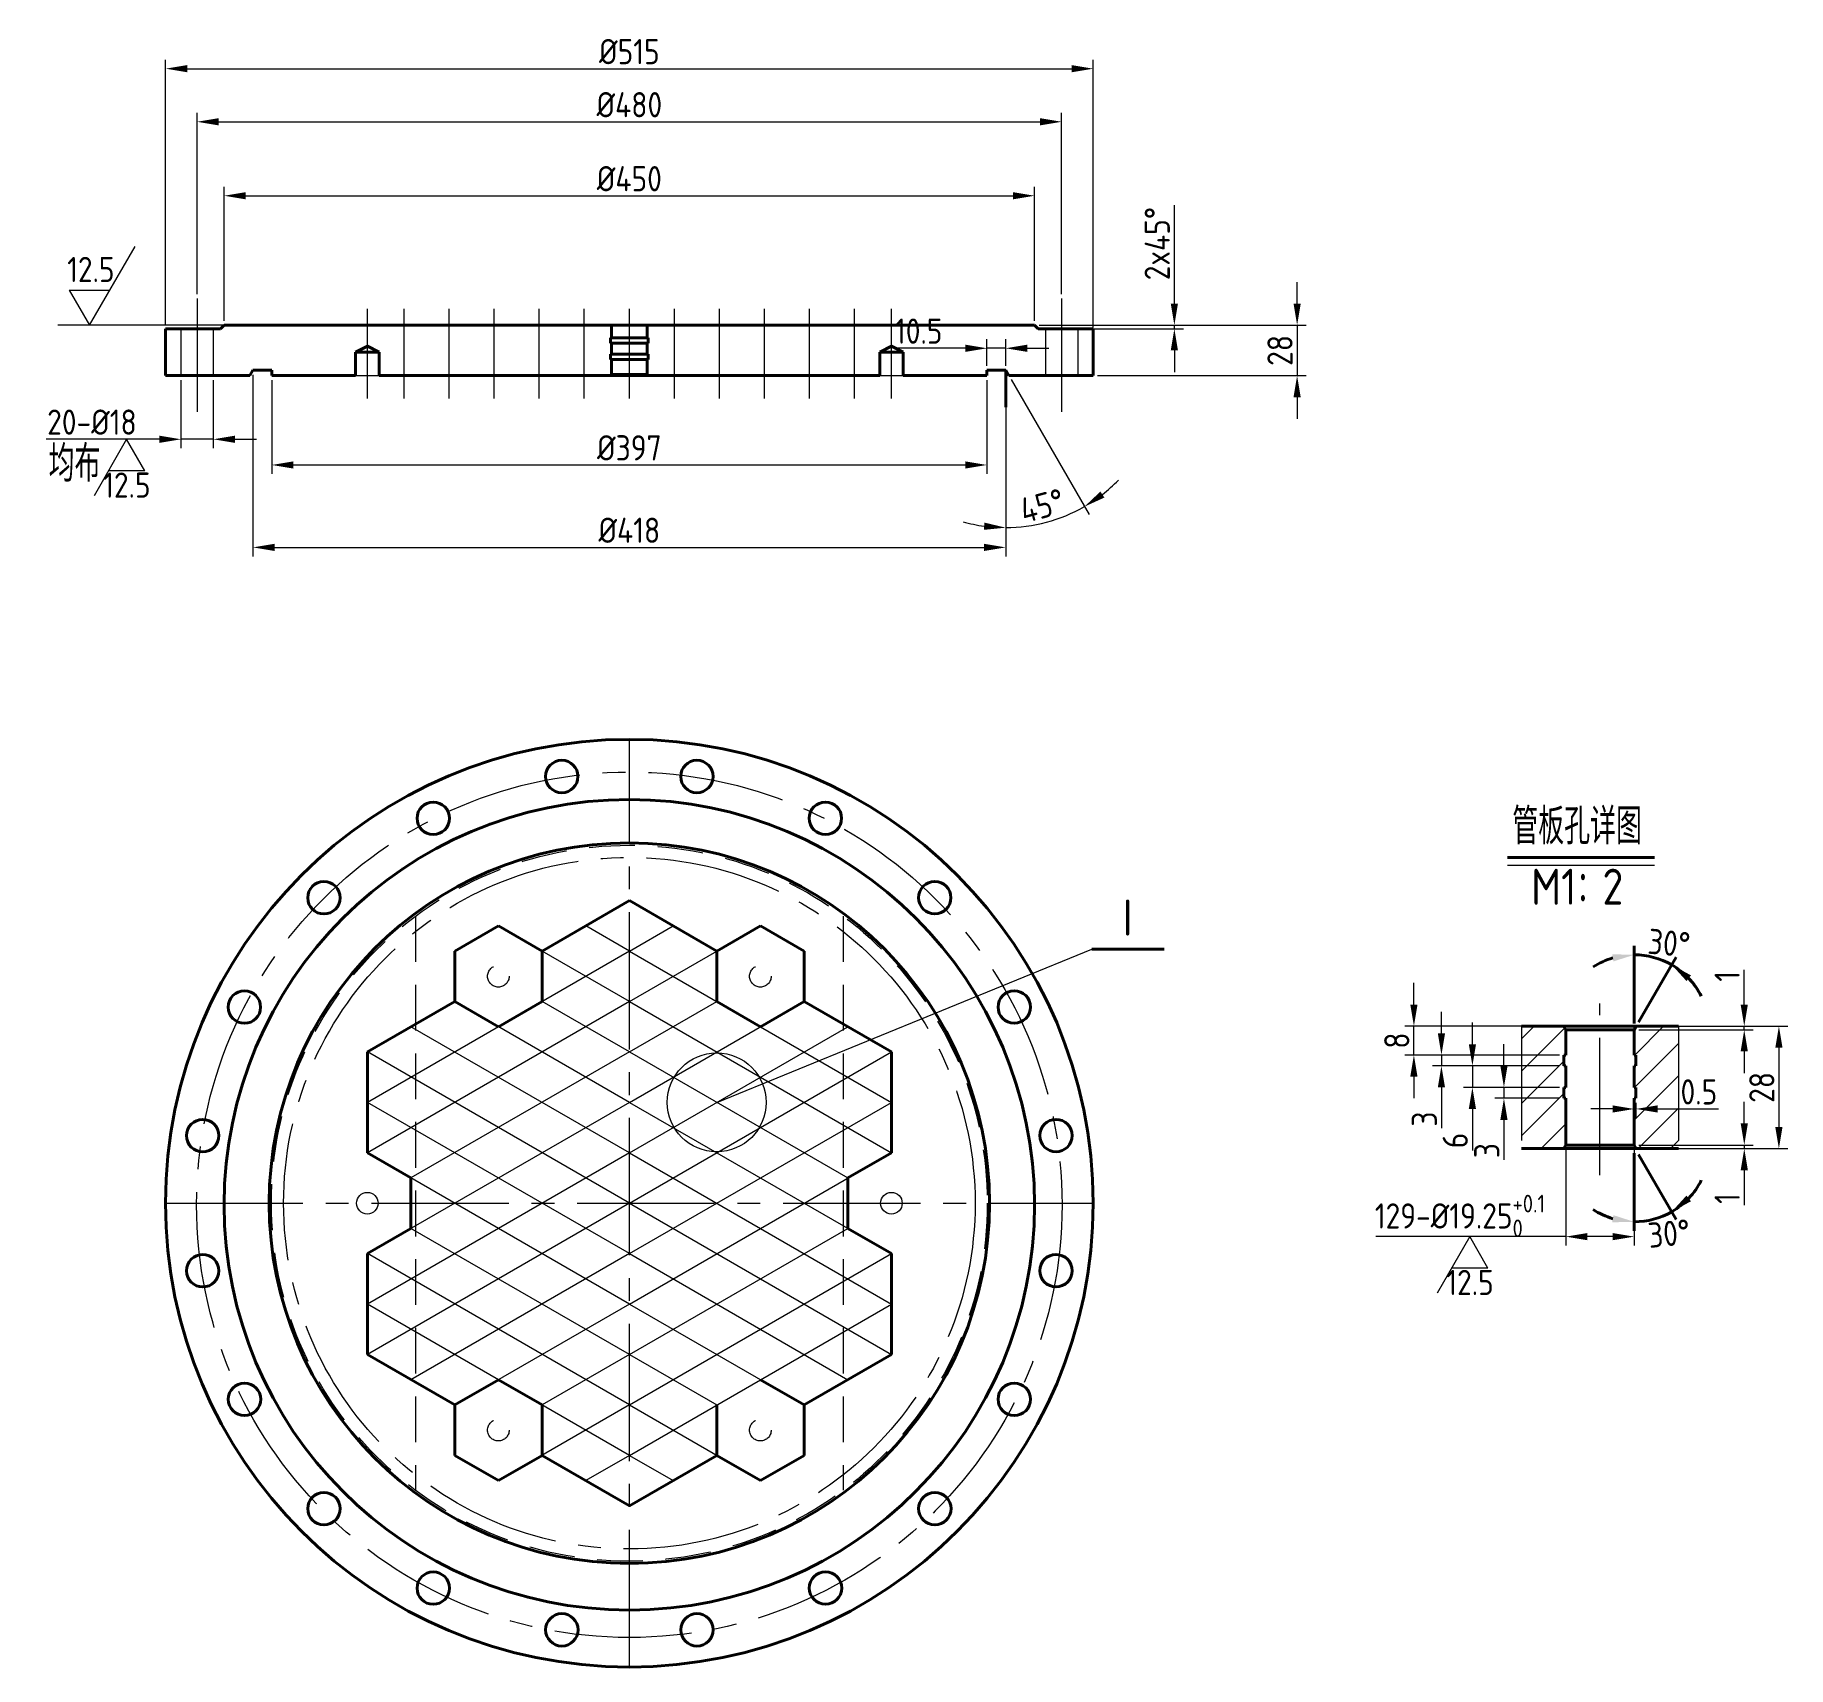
# Model space of a CAD drawing. Header units: millimetres. Extents: x -429811 to -211006, y 118619 to 258323.
# Drawn here: x -213425.4 to -213182.1, y 121534.1 to 121760.6 of the extents above; entities that cross this region are included whole.
import ezdxf

# ---------------------------------------------------------------- set-up
doc = ezdxf.new("R2010")
doc.units = ezdxf.units.MM
for name, pattern in [('CENTER2', [28.575, 19.05, -3.175, 3.175, -3.175]), ('DASHED2', [9.525, 6.35, -3.175]), ('PHANTOM2', [31.75, 15.875, -3.175, 3.175, -3.175, 3.175, -3.175])]:
    doc.linetypes.add(name, pattern=pattern)
for name, color, linetype, lineweight in [('图层1', 7, 'Continuous', 40), ('图层2', 1, 'Continuous', 20), ('图层3', 3, 'Continuous', 20), ('图层4', 2, 'Continuous', 20), ('图层5', 3, 'DASHED2', 20), ('图层6', 4, 'CENTER2', 20), ('图层7', 6, 'PHANTOM2', 20)]:
    doc.layers.add(name, color=color, linetype=linetype, lineweight=lineweight)
doc.styles.add('工程字', font='gbenor.shx', dxfattribs={"bigfont": 'gbcbig.shx'})
doc.styles.add('工程字体', font='gbenor.shx', dxfattribs={"bigfont": 'gbcbig.shx'})
doc.dimstyles.new('ISO-25', dxfattribs={"dimtxt": 3.5, "dimasz": 3, "dimexe": 1.25, "dimexo": 0.625, "dimtad": 1, "dimdec": 1, "dimtxsty": '工程字体', "dimcen": 2.5, "dimclrd": 3, "dimclre": 3, "dimclrt": 2, "dimadec": 0, "dimazin": 0, "dimtfac": 1, "dimtdec": 1, "dimtmove": 0, "dimatfit": 3, "dimfxl": 0, "dimlwd": 13, "dimlwe": 13, "dimarcsym": 0})

msp = doc.modelspace()

# ---------------------------------------------------------------- texts
at = {"layer": '图层1', "char_height": 3.5, "attachment_point": 5, "style": '工程字体'}
for insert, rotation in [((-213198.61, 121634.58), 354.4796), ((-213198.61, 121594.26), 5.5204)]:
    msp.add_mtext('30°', dxfattribs=dict(at, insert=insert, rotation=rotation))
at = {"layer": '图层3', "style": '工程字'}
for p in [(-213420.98, 121726.33), (-213415.98, 121696.4), (-213229.53, 121585.72)]:
    msp.add_text('12.5', height=3.5, dxfattribs=at).set_placement(p)
at = {"layer": '图层4', "style": '工程字体'}
for s, p in [('均布', (-213423.56, 121698.64)), ('管板孔详图', (-213220.37, 121648.28)), ('M1：2', (-213217.75, 121639.9)), ('I', (-213274.46, 121635.62))]:
    msp.add_text(s, height=5, dxfattribs=at).set_placement(p)

# ---------------------------------------------------------------- blocks, each defined once
blk = doc.blocks.new('*D111')
at = {"layer": 'Defpoints', "color": 0}
for p in [(-213405.19, 121713.34), (-213400.69, 121713.34), (-213405.19, 121704.51)]:
    blk.add_point(p, dxfattribs=at)
at = {"layer": '图层1', "color": 3, "lineweight": 13}
for p, q in [((-213405.19, 121712.71), (-213405.19, 121703.26)), ((-213400.69, 121712.71), (-213400.69, 121703.26)), ((-213408.19, 121704.51), (-213423.88, 121704.51)), ((-213400.69, 121704.51), (-213405.19, 121704.51)), ((-213397.69, 121704.51), (-213394.69, 121704.51))]:
    blk.add_line(p, q, dxfattribs=at)
at = {"layer": '图层1', "color": 3}
for points in [[(-213408.19, 121705.01), (-213408.19, 121704.01), (-213405.19, 121704.51)], [(-213397.69, 121705.01), (-213397.69, 121704.01), (-213400.69, 121704.51)]]:
    blk.add_solid(points, dxfattribs=at)
at = {"layer": '图层1', "color": 2, "insert": (-213417.54, 121706.89), "char_height": 3.5, "attachment_point": 5, "style": '工程字体'}
blk.add_mtext('20-%%c18', dxfattribs=at)
blk = doc.blocks.new('*D110')
at = {"layer": 'Defpoints', "color": 0}
for p in [(-213290.69, 121717.14), (-213293.31, 121714.09), (-213290.69, 121714.09)]:
    blk.add_point(p, dxfattribs=at)
at = {"layer": '图层1', "color": 3, "lineweight": 13}
for p, q in [((-213293.31, 121714.71), (-213293.31, 121718.39)), ((-213290.69, 121714.71), (-213290.69, 121718.39)), ((-213296.31, 121717.14), (-213306.22, 121717.14)), ((-213290.69, 121717.14), (-213293.31, 121717.14)), ((-213287.69, 121717.14), (-213284.69, 121717.14))]:
    blk.add_line(p, q, dxfattribs=at)
at = {"layer": '图层1', "color": 3}
for points in [[(-213296.31, 121717.64), (-213296.31, 121716.64), (-213293.31, 121717.14)], [(-213287.69, 121717.64), (-213287.69, 121716.64), (-213290.69, 121717.14)]]:
    blk.add_solid(points, dxfattribs=at)
at = {"layer": '图层1', "color": 2, "insert": (-213302.77, 121719.52), "char_height": 3.5, "attachment_point": 5, "style": '工程字体'}
blk.add_mtext('10.5', dxfattribs=at)
blk = doc.blocks.new('*D109')
at = {"layer": 'Defpoints', "color": 0}
for p in [(-213286.69, 121720.34), (-213278.56, 121713.34), (-213250.24, 121713.34)]:
    blk.add_point(p, dxfattribs=at)
at = {"layer": '图层1', "color": 3, "lineweight": 13}
for p, q in [((-213250.24, 121723.34), (-213250.24, 121726.34)), ((-213286.06, 121720.34), (-213248.99, 121720.34)), ((-213250.24, 121720.34), (-213250.24, 121713.34)), ((-213277.94, 121713.34), (-213248.99, 121713.34)), ((-213250.24, 121710.34), (-213250.24, 121707.34))]:
    blk.add_line(p, q, dxfattribs=at)
at = {"layer": '图层1', "color": 3}
for points in [[(-213250.74, 121723.34), (-213249.74, 121723.34), (-213250.24, 121720.34)], [(-213250.74, 121710.34), (-213249.74, 121710.34), (-213250.24, 121713.34)]]:
    blk.add_solid(points, dxfattribs=at)
at = {"layer": '图层1', "color": 2, "insert": (-213252.62, 121716.84), "char_height": 3.5, "attachment_point": 5, "rotation": 90, "style": '工程字体'}
blk.add_mtext('28', dxfattribs=at)
blk = doc.blocks.new('*D108')
at = {"layer": 'Defpoints', "color": 0}
for p in [(-213290.69, 121714.09), (-213290.69, 121714.09), (-213290.25, 121713.34), (-213290.69, 121708.97), (-213286.89, 121692.57)]:
    blk.add_point(p, dxfattribs=at)
at = {"layer": '图层1', "color": 3, "lineweight": 13}
for p, q in [((-213289.94, 121712.8), (-213279.13, 121694.08)), ((-213290.69, 121708.34), (-213290.69, 121690.99))]:
    blk.add_line(p, q, dxfattribs=at)
for start, end in [(307.8721, 315.7442), (270, 300), (254.2558, 262.1279)]:
    blk.add_arc((-213290.69, 121714.09), 21.85, start, end, dxfattribs=at)
at = {"layer": '图层1', "color": 3}
for points in [[(-213276.99, 121696.42), (-213277.55, 121697.25), (-213279.76, 121695.16)], [(-213293.64, 121692.94), (-213293.71, 121691.94), (-213290.69, 121692.24)]]:
    blk.add_solid(points, dxfattribs=at)
at = {"layer": '图层1', "color": 2, "insert": (-213285.64, 121695.28), "char_height": 3.5, "attachment_point": 5, "rotation": 15, "style": '工程字体'}
blk.add_mtext('45%%d', dxfattribs=at)
blk = doc.blocks.new('*D107')
at = {"layer": 'Defpoints', "color": 0}
for p in [(-213286.69, 121720.34), (-213286.19, 121719.84), (-213267.28, 121719.84)]:
    blk.add_point(p, dxfattribs=at)
at = {"layer": '图层1', "color": 3, "lineweight": 13}
for p, q in [((-213267.28, 121723.34), (-213267.28, 121737)), ((-213286.06, 121720.34), (-213266.03, 121720.34)), ((-213267.28, 121719.84), (-213267.28, 121720.34)), ((-213285.56, 121719.84), (-213266.03, 121719.84)), ((-213267.28, 121716.84), (-213267.28, 121713.84))]:
    blk.add_line(p, q, dxfattribs=at)
at = {"layer": '图层1', "color": 3}
for points in [[(-213267.78, 121723.34), (-213266.78, 121723.34), (-213267.28, 121720.34)], [(-213267.78, 121716.84), (-213266.78, 121716.84), (-213267.28, 121719.84)]]:
    blk.add_solid(points, dxfattribs=at)
at = {"layer": '图层1', "color": 2, "insert": (-213269.66, 121731.67), "char_height": 3.5, "attachment_point": 5, "rotation": 90, "style": '工程字体'}
blk.add_mtext('2x45%%d', dxfattribs=at)
blk = doc.blocks.new('*D106')
at = {"layer": 'Defpoints', "color": 0}
for p in [(-213395.19, 121714.09), (-213290.69, 121714.09), (-213290.69, 121689.5)]:
    blk.add_point(p, dxfattribs=at)
at = {"layer": '图层1', "color": 3, "lineweight": 13}
for p, q in [((-213395.19, 121713.46), (-213395.19, 121688.25)), ((-213290.69, 121713.46), (-213290.69, 121688.25)), ((-213392.19, 121689.5), (-213293.69, 121689.5))]:
    blk.add_line(p, q, dxfattribs=at)
at = {"layer": '图层1', "color": 3}
for points in [[(-213392.19, 121690), (-213392.19, 121689), (-213395.19, 121689.5)], [(-213293.69, 121690), (-213293.69, 121689), (-213290.69, 121689.5)]]:
    blk.add_solid(points, dxfattribs=at)
at = {"layer": '图层1', "color": 2, "insert": (-213342.94, 121691.88), "char_height": 3.5, "attachment_point": 5, "style": '工程字体'}
blk.add_mtext('%%c418', dxfattribs=at)
blk = doc.blocks.new('*D105')
at = {"layer": 'Defpoints', "color": 0}
for p in [(-213392.56, 121713.34), (-213293.31, 121713.34), (-213293.31, 121700.94)]:
    blk.add_point(p, dxfattribs=at)
at = {"layer": '图层1', "color": 3, "lineweight": 13}
for p, q in [((-213392.56, 121712.71), (-213392.56, 121699.69)), ((-213293.31, 121712.71), (-213293.31, 121699.69)), ((-213389.56, 121700.94), (-213296.31, 121700.94))]:
    blk.add_line(p, q, dxfattribs=at)
at = {"layer": '图层1', "color": 3}
for points in [[(-213389.56, 121701.44), (-213389.56, 121700.44), (-213392.56, 121700.94)], [(-213296.31, 121701.44), (-213296.31, 121700.44), (-213293.31, 121700.94)]]:
    blk.add_solid(points, dxfattribs=at)
at = {"layer": '图层1', "color": 2, "insert": (-213342.94, 121703.32), "char_height": 3.5, "attachment_point": 5, "style": '工程字体'}
blk.add_mtext('%%c397', dxfattribs=at)
blk = doc.blocks.new('*D104')
at = {"layer": 'Defpoints', "color": 0}
for p in [(-213286.69, 121738.31), (-213399.19, 121720.34), (-213286.69, 121720.34)]:
    blk.add_point(p, dxfattribs=at)
at = {"layer": '图层1', "color": 3, "lineweight": 13}
for p, q in [((-213399.19, 121720.96), (-213399.19, 121739.56)), ((-213396.19, 121738.31), (-213289.69, 121738.31)), ((-213286.69, 121720.96), (-213286.69, 121739.56))]:
    blk.add_line(p, q, dxfattribs=at)
at = {"layer": '图层1', "color": 3}
for points in [[(-213396.19, 121738.81), (-213396.19, 121737.81), (-213399.19, 121738.31)], [(-213289.69, 121738.81), (-213289.69, 121737.81), (-213286.69, 121738.31)]]:
    blk.add_solid(points, dxfattribs=at)
at = {"layer": '图层1', "color": 2, "insert": (-213342.94, 121740.68), "char_height": 3.5, "attachment_point": 5, "style": '工程字体'}
blk.add_mtext('%%c450', dxfattribs=at)
blk = doc.blocks.new('*D103')
at = {"layer": 'Defpoints', "color": 0}
for p in [(-213282.94, 121748.58), (-213402.94, 121724.04), (-213282.94, 121724.04)]:
    blk.add_point(p, dxfattribs=at)
at = {"layer": '图层1', "color": 3, "lineweight": 13}
for p, q in [((-213402.94, 121724.67), (-213402.94, 121749.83)), ((-213282.94, 121724.67), (-213282.94, 121749.83)), ((-213399.94, 121748.58), (-213285.94, 121748.58))]:
    blk.add_line(p, q, dxfattribs=at)
at = {"layer": '图层1', "color": 3}
for points in [[(-213399.94, 121749.08), (-213399.94, 121748.08), (-213402.94, 121748.58)], [(-213285.94, 121749.08), (-213285.94, 121748.08), (-213282.94, 121748.58)]]:
    blk.add_solid(points, dxfattribs=at)
at = {"layer": '图层1', "color": 2, "insert": (-213342.94, 121750.95), "char_height": 3.5, "attachment_point": 5, "style": '工程字体'}
blk.add_mtext('%%c480', dxfattribs=at)
blk = doc.blocks.new('*D102')
at = {"layer": 'Defpoints', "color": 0}
for p in [(-213278.56, 121755.95), (-213407.31, 121719.84), (-213278.56, 121719.41)]:
    blk.add_point(p, dxfattribs=at)
at = {"layer": '图层1', "color": 3, "lineweight": 13}
for p, q in [((-213407.31, 121720.46), (-213407.31, 121757.2)), ((-213278.56, 121720.03), (-213278.56, 121757.2)), ((-213404.31, 121755.95), (-213281.56, 121755.95))]:
    blk.add_line(p, q, dxfattribs=at)
at = {"layer": '图层1', "color": 3}
for points in [[(-213404.31, 121756.45), (-213404.31, 121755.45), (-213407.31, 121755.95)], [(-213281.56, 121756.45), (-213281.56, 121755.45), (-213278.56, 121755.95)]]:
    blk.add_solid(points, dxfattribs=at)
at = {"layer": '图层1', "color": 2, "insert": (-213342.94, 121758.32), "char_height": 3.5, "attachment_point": 5, "style": '工程字体'}
blk.add_mtext('%%c515', dxfattribs=at)
blk = doc.blocks.new('*D91')
at = {"layer": 'Defpoints', "color": 0}
for p in [(-213194.86, 121623.04), (-213194.86, 121606.04), (-213183.36, 121606.04)]:
    blk.add_point(p, dxfattribs=at)
at = {"layer": '图层1', "color": 3, "lineweight": 13}
for p, q in [((-213194.24, 121623.04), (-213182.11, 121623.04)), ((-213183.36, 121620.04), (-213183.36, 121609.04)), ((-213194.24, 121606.04), (-213182.11, 121606.04))]:
    blk.add_line(p, q, dxfattribs=at)
at = {"layer": '图层1', "color": 3}
for points in [[(-213183.86, 121620.04), (-213182.86, 121620.04), (-213183.36, 121623.04)], [(-213183.86, 121609.04), (-213182.86, 121609.04), (-213183.36, 121606.04)]]:
    blk.add_solid(points, dxfattribs=at)
at = {"layer": '图层1', "color": 2, "insert": (-213185.73, 121614.54), "char_height": 3.5, "attachment_point": 5, "rotation": 90, "style": '工程字体'}
blk.add_mtext('28', dxfattribs=at)
blk = doc.blocks.new('*D101')
at = {"layer": 'Defpoints', "color": 0}
for p in [(-213212.95, 121606.54), (-213203.45, 121606.54), (-213212.95, 121593.83)]:
    blk.add_point(p, dxfattribs=at)
at = {"layer": '图层1', "color": 3, "lineweight": 13}
for p, q in [((-213212.95, 121605.92), (-213212.95, 121592.58)), ((-213203.45, 121605.92), (-213203.45, 121592.58)), ((-213212.95, 121593.83), (-213239.33, 121593.83)), ((-213206.45, 121593.83), (-213209.95, 121593.83))]:
    blk.add_line(p, q, dxfattribs=at)
at = {"layer": '图层1', "color": 3}
for points in [[(-213209.95, 121594.33), (-213209.95, 121593.33), (-213212.95, 121593.83)], [(-213206.45, 121594.33), (-213206.45, 121593.33), (-213203.45, 121593.83)]]:
    blk.add_solid(points, dxfattribs=at)
at = {"layer": '图层1', "color": 2, "insert": (-213227.64, 121596.7), "char_height": 3.5, "attachment_point": 5, "style": '工程字体'}
blk.add_mtext('\\A1;129-%%C19.25{\\H0.7x;\\S+0.1^ 0;}', dxfattribs=at)
blk = doc.blocks.new('*D100')
at = {"layer": 'Defpoints', "color": 0}
for p in [(-213203.45, 121623.04), (-213188.17, 121623.04), (-213203.45, 121622.54)]:
    blk.add_point(p, dxfattribs=at)
at = {"layer": '图层1', "color": 3, "lineweight": 13}
for p, q in [((-213188.17, 121626.04), (-213188.17, 121630.87)), ((-213202.82, 121623.04), (-213186.92, 121623.04)), ((-213188.17, 121622.54), (-213188.17, 121623.04)), ((-213202.82, 121622.54), (-213186.92, 121622.54)), ((-213188.17, 121619.54), (-213188.17, 121616.54))]:
    blk.add_line(p, q, dxfattribs=at)
at = {"layer": '图层1', "color": 3}
for points in [[(-213188.67, 121626.04), (-213187.67, 121626.04), (-213188.17, 121623.04)], [(-213188.67, 121619.54), (-213187.67, 121619.54), (-213188.17, 121622.54)]]:
    blk.add_solid(points, dxfattribs=at)
at = {"layer": '图层1', "color": 2, "insert": (-213190.55, 121629.96), "char_height": 3.5, "attachment_point": 5, "rotation": 90, "style": '工程字体'}
blk.add_mtext('1', dxfattribs=at)
blk = doc.blocks.new('*D99')
at = {"layer": 'Defpoints', "color": 0}
for p in [(-213234.03, 121623.04), (-213213.24, 121623.04), (-213213.2, 121619.04)]:
    blk.add_point(p, dxfattribs=at)
at = {"layer": '图层1', "color": 3, "lineweight": 13}
for p, q in [((-213234.03, 121626.04), (-213234.03, 121629.04)), ((-213213.86, 121623.04), (-213235.28, 121623.04)), ((-213234.03, 121619.04), (-213234.03, 121623.04)), ((-213213.82, 121619.04), (-213235.28, 121619.04)), ((-213234.03, 121616.04), (-213234.03, 121613.04))]:
    blk.add_line(p, q, dxfattribs=at)
at = {"layer": '图层1', "color": 3}
for points in [[(-213234.53, 121626.04), (-213233.53, 121626.04), (-213234.03, 121623.04)], [(-213234.53, 121616.04), (-213233.53, 121616.04), (-213234.03, 121619.04)]]:
    blk.add_solid(points, dxfattribs=at)
at = {"layer": '图层1', "color": 2, "insert": (-213236.4, 121621.04), "char_height": 3.5, "attachment_point": 5, "rotation": 90, "style": '工程字体'}
blk.add_mtext('8', dxfattribs=at)
blk = doc.blocks.new('*D98')
at = {"layer": 'Defpoints', "color": 0}
for p in [(-213213.2, 121619.04), (-213230.21, 121617.54), (-213213.2, 121617.54)]:
    blk.add_point(p, dxfattribs=at)
at = {"layer": '图层1', "color": 3, "lineweight": 13}
for p, q in [((-213230.21, 121622.04), (-213230.21, 121625.04)), ((-213213.82, 121619.04), (-213231.46, 121619.04)), ((-213230.21, 121619.04), (-213230.21, 121617.54)), ((-213213.82, 121617.54), (-213231.46, 121617.54)), ((-213230.21, 121614.54), (-213230.21, 121608.88))]:
    blk.add_line(p, q, dxfattribs=at)
at = {"layer": '图层1', "color": 3}
for points in [[(-213230.71, 121622.04), (-213229.71, 121622.04), (-213230.21, 121619.04)], [(-213230.71, 121614.54), (-213229.71, 121614.54), (-213230.21, 121617.54)]]:
    blk.add_solid(points, dxfattribs=at)
at = {"layer": '图层1', "color": 2, "insert": (-213232.58, 121610.15), "char_height": 3.5, "attachment_point": 5, "rotation": 90, "style": '工程字体'}
blk.add_mtext('3', dxfattribs=at)
blk = doc.blocks.new('*D97')
at = {"layer": 'Defpoints', "color": 0}
for p in [(-213213.2, 121617.54), (-213225.91, 121614.54), (-213213.2, 121614.54)]:
    blk.add_point(p, dxfattribs=at)
at = {"layer": '图层1', "color": 3, "lineweight": 13}
for p, q in [((-213225.91, 121620.54), (-213225.91, 121623.54)), ((-213213.82, 121617.54), (-213227.16, 121617.54)), ((-213225.91, 121617.54), (-213225.91, 121614.54)), ((-213213.82, 121614.54), (-213227.16, 121614.54)), ((-213225.91, 121611.54), (-213225.91, 121605.8))]:
    blk.add_line(p, q, dxfattribs=at)
at = {"layer": '图层1', "color": 3}
for points in [[(-213226.41, 121620.54), (-213225.41, 121620.54), (-213225.91, 121617.54)], [(-213226.41, 121611.54), (-213225.41, 121611.54), (-213225.91, 121614.54)]]:
    blk.add_solid(points, dxfattribs=at)
at = {"layer": '图层1', "color": 2, "insert": (-213228.29, 121607.17), "char_height": 3.5, "attachment_point": 5, "rotation": 90, "style": '工程字体'}
blk.add_mtext('6', dxfattribs=at)
blk = doc.blocks.new('*D96')
at = {"layer": 'Defpoints', "color": 0}
for p in [(-213213.2, 121614.54), (-213221.53, 121613.04), (-213213.2, 121613.04)]:
    blk.add_point(p, dxfattribs=at)
at = {"layer": '图层1', "color": 3, "lineweight": 13}
for p, q in [((-213221.53, 121617.54), (-213221.53, 121620.54)), ((-213213.82, 121614.54), (-213222.78, 121614.54)), ((-213221.53, 121614.54), (-213221.53, 121613.04)), ((-213213.82, 121613.04), (-213222.78, 121613.04)), ((-213221.53, 121610.04), (-213221.53, 121604.5))]:
    blk.add_line(p, q, dxfattribs=at)
at = {"layer": '图层1', "color": 3}
for points in [[(-213222.03, 121617.54), (-213221.03, 121617.54), (-213221.53, 121614.54)], [(-213222.03, 121610.04), (-213221.03, 121610.04), (-213221.53, 121613.04)]]:
    blk.add_solid(points, dxfattribs=at)
at = {"layer": '图层1', "color": 2, "insert": (-213223.91, 121605.77), "char_height": 3.5, "attachment_point": 5, "rotation": 90, "style": '工程字体'}
blk.add_mtext('3', dxfattribs=at)
blk = doc.blocks.new('*D95')
at = {"layer": 'Defpoints', "color": 0}
for p in [(-213203.45, 121613.04), (-213203.2, 121613.04), (-213203.2, 121611.55)]:
    blk.add_point(p, dxfattribs=at)
at = {"layer": '图层1', "color": 3, "lineweight": 13}
for p, q in [((-213206.45, 121611.55), (-213209.45, 121611.55)), ((-213203.45, 121612.42), (-213203.45, 121610.3)), ((-213203.45, 121611.55), (-213203.2, 121611.55)), ((-213203.2, 121612.42), (-213203.2, 121610.3)), ((-213200.2, 121611.55), (-213191.74, 121611.55))]:
    blk.add_line(p, q, dxfattribs=at)
at = {"layer": '图层1', "color": 3}
for points in [[(-213206.45, 121612.05), (-213206.45, 121611.05), (-213203.45, 121611.55)], [(-213200.2, 121612.05), (-213200.2, 121611.05), (-213203.2, 121611.55)]]:
    blk.add_solid(points, dxfattribs=at)
at = {"layer": '图层1', "color": 2, "insert": (-213194.47, 121613.92), "char_height": 3.5, "attachment_point": 5, "style": '工程字体'}
blk.add_mtext('0.5', dxfattribs=at)
blk = doc.blocks.new('*D90')
at = {"layer": 'Defpoints', "color": 0}
for p in [(-213203.45, 121606.54), (-213203.45, 121606.04), (-213188.17, 121606.04)]:
    blk.add_point(p, dxfattribs=at)
at = {"layer": '图层1', "color": 3, "lineweight": 13}
for p, q in [((-213188.17, 121609.54), (-213188.17, 121612.54)), ((-213202.82, 121606.54), (-213186.92, 121606.54)), ((-213202.82, 121606.04), (-213186.92, 121606.04)), ((-213188.17, 121606.54), (-213188.17, 121606.04)), ((-213188.17, 121603.04), (-213188.17, 121598.21))]:
    blk.add_line(p, q, dxfattribs=at)
at = {"layer": '图层1', "color": 3}
for points in [[(-213188.67, 121609.54), (-213187.67, 121609.54), (-213188.17, 121606.54)], [(-213188.67, 121603.04), (-213187.67, 121603.04), (-213188.17, 121606.04)]]:
    blk.add_solid(points, dxfattribs=at)
at = {"layer": '图层1', "color": 2, "insert": (-213190.55, 121599.12), "char_height": 3.5, "attachment_point": 5, "rotation": 90, "style": '工程字体'}
blk.add_mtext('1', dxfattribs=at)

# ---------------------------------------------------------------- dimensions: what is measured, and where the dimension line sits
at = {"layer": '图层1'}
for base, p1, p2, text, picture, middle in [((-213278.56, 121755.95), (-213407.31, 121719.84), (-213278.56, 121719.41), '%%c515', '*D102', (-213342.94, 121755.95)), ((-213282.94, 121748.58), (-213402.94, 121724.04), (-213282.94, 121724.04), '%%c480', '*D103', (-213342.94, 121748.58)), ((-213286.69, 121738.31), (-213399.19, 121720.34), (-213286.69, 121720.34), '%%c450', '*D104', (-213342.94, 121738.31)), ((-213290.69, 121717.14), (-213293.31, 121714.09), (-213290.69, 121714.09), '10.5', '*D110', (-213302.77, 121717.14))]:
    dim = msp.add_linear_dim(base=base, p1=p1, p2=p2, text=text, dimstyle='ISO-25', dxfattribs=at)
    dim.commit()
    dim.dimension.update_dxf_attribs({"geometry": picture, "text_midpoint": middle, "dimtype": 160})
for base, p1, p2, text, picture, middle in [((-213267.28, 121719.84), (-213286.69, 121720.34), (-213286.19, 121719.84), '2x45%%d', '*D107', (-213267.28, 121731.67)), ((-213234.03, 121623.04), (-213213.2, 121619.04), (-213213.24, 121623.04), '8', '*D99', (-213234.03, 121621.04)), ((-213230.21, 121617.54), (-213213.2, 121619.04), (-213213.2, 121617.54), '3', '*D98', (-213230.21, 121610.15)), ((-213225.91, 121614.54), (-213213.2, 121617.54), (-213213.2, 121614.54), '6', '*D97', (-213225.91, 121607.17)), ((-213221.53, 121613.04), (-213213.2, 121614.54), (-213213.2, 121613.04), '3', '*D96', (-213221.53, 121605.77))]:
    dim = msp.add_linear_dim(base=base, p1=p1, p2=p2, angle=90, text=text, dimstyle='ISO-25', dxfattribs=at)
    dim.commit()
    dim.dimension.update_dxf_attribs({"geometry": picture, "text_midpoint": middle, "dimtype": 160})
for base, p1, p2, angle, text, picture, middle in [((-213250.24, 121713.34), (-213286.69, 121720.34), (-213278.56, 121713.34), 90, '28', '*D109', (-213252.62, 121716.84)), ((-213188.17, 121623.04), (-213203.45, 121622.54), (-213203.45, 121623.04), 90, '1', '*D100', (-213190.55, 121629.96)), ((-213183.36, 121606.04), (-213194.86, 121623.04), (-213194.86, 121606.04), 90, '28', '*D91', (-213185.73, 121614.54)), ((-213188.17, 121606.04), (-213203.45, 121606.54), (-213203.45, 121606.04), 270, '1', '*D90', (-213190.55, 121599.12))]:
    dim = msp.add_linear_dim(base=base, p1=p1, p2=p2, angle=angle, text=text, dimstyle='ISO-25', dxfattribs=at)
    dim.commit()
    dim.dimension.update_dxf_attribs({"geometry": picture, "text_midpoint": middle})
for base, p1, p2, text, picture, middle in [((-213405.19, 121704.51), (-213400.69, 121713.34), (-213405.19, 121713.34), '20-%%c18', '*D111', (-213417.54, 121706.89)), ((-213290.69, 121689.5), (-213395.19, 121714.09), (-213290.69, 121714.09), '%%c418', '*D106', (-213342.94, 121691.88)), ((-213293.31, 121700.94), (-213392.56, 121713.34), (-213293.31, 121713.34), '%%c397', '*D105', (-213342.94, 121703.32)), ((-213203.2, 121611.55), (-213203.45, 121613.04), (-213203.2, 121613.04), '0.5', '*D95', (-213194.47, 121613.92)), ((-213212.95, 121593.83), (-213203.45, 121606.54), (-213212.95, 121606.54), '\\A1;129-%%C19.25{\\H0.7x;\\S+0.1^ 0;}', '*D101', (-213227.64, 121596.7))]:
    dim = msp.add_linear_dim(base=base, p1=p1, p2=p2, text=text, dimstyle='ISO-25', dxfattribs=at)
    dim.commit()
    dim.dimension.update_dxf_attribs({"geometry": picture, "text_midpoint": middle})
dim = msp.add_angular_dim_2l(base=(-213286.89, 121692.57), line1=((-213290.69, 121714.09), (-213290.25, 121713.34)), line2=((-213290.69, 121714.09), (-213290.69, 121708.97)), text='45%%d', dimstyle='ISO-25', dxfattribs=at)
dim.commit()
dim.dimension.update_dxf_attribs({"geometry": '*D108', "text_midpoint": (-213285.64, 121695.28)})

# ---------------------------------------------------------------- hatches: boundary and pattern name
at = {"layer": '图层2'}
h = msp.add_hatch(dxfattribs=at)
h.set_pattern_fill('ANSI31', color=256, style=0)
h.set_pattern_definition([(45, (10421.506, -6598.0168), (-2.24506403, 2.24506403), [])])
h.paths.add_polyline_path([(-213203.2, 121614.54), (-213203.2, 121613.04), (-213203.45, 121613.04), (-213203.45, 121606.54), (-213203.16, 121606.04), (-213197.31, 121606.04), (-213197.31, 121623.04), (-213203.16, 121623.04), (-213203.45, 121622.54), (-213203.45, 121619.04), (-213203.2, 121619.04), (-213203.2, 121617.54), (-213203.45, 121617.54), (-213203.45, 121614.54)])
h.paths.add_polyline_path([(-213213.2, 121613.04), (-213213.2, 121614.54), (-213212.95, 121614.54), (-213212.95, 121617.54), (-213213.2, 121617.54), (-213213.2, 121619.04), (-213212.95, 121619.04), (-213212.95, 121622.54), (-213213.24, 121623.04), (-213219.08, 121623.04), (-213219.08, 121606.04), (-213213.24, 121606.04), (-213212.95, 121606.54), (-213212.95, 121613.04)])

# ---------------------------------------------------------------- linework, layer by layer
at = {"layer": '图层1'}
for p, q in [((-213399.19, 121720.34), (-213399.69, 121719.84)), ((-213342.94, 121720.34), (-213399.19, 121720.34)), ((-213345.42, 121718.59), (-213345.42, 121720.34)), ((-213342.94, 121720.34), (-213286.69, 121720.34)), ((-213340.46, 121718.59), (-213340.46, 121720.34)), ((-213286.69, 121720.34), (-213286.19, 121719.84)), ((-213407.31, 121719.84), (-213399.69, 121719.84)), ((-213407.31, 121713.34), (-213407.31, 121719.84)), ((-213340.33, 121718.59), (-213345.54, 121718.59)), ((-213345.54, 121718.59), (-213345.54, 121717.84)), ((-213345.54, 121717.84), (-213340.33, 121717.84)), ((-213345.42, 121716.34), (-213345.42, 121717.84)), ((-213340.46, 121718.59), (-213340.33, 121718.59)), ((-213340.46, 121716.34), (-213340.46, 121717.84)), ((-213340.33, 121717.84), (-213340.46, 121717.84)), ((-213340.33, 121718.59), (-213340.33, 121717.84)), ((-213286.19, 121719.84), (-213278.56, 121719.84)), ((-213278.56, 121719.84), (-213278.56, 121713.34)), ((-213380.93, 121716.59), (-213379.31, 121717.45)), ((-213380.93, 121713.34), (-213380.93, 121716.59)), ((-213377.68, 121716.59), (-213380.93, 121716.59)), ((-213377.68, 121716.59), (-213379.31, 121717.45)), ((-213377.68, 121713.34), (-213377.68, 121716.59)), ((-213340.33, 121716.34), (-213345.54, 121716.34)), ((-213345.54, 121716.34), (-213345.54, 121715.59)), ((-213345.54, 121715.59), (-213340.33, 121715.59)), ((-213345.42, 121715.59), (-213345.42, 121714.23)), ((-213340.46, 121716.34), (-213340.33, 121716.34)), ((-213340.46, 121715.59), (-213340.46, 121714.23)), ((-213340.33, 121715.59), (-213340.46, 121715.59)), ((-213340.33, 121716.34), (-213340.33, 121715.59)), ((-213308.19, 121716.59), (-213306.56, 121717.45)), ((-213308.19, 121716.59), (-213304.94, 121716.59)), ((-213308.19, 121713.34), (-213308.19, 121716.59)), ((-213304.94, 121716.59), (-213306.56, 121717.45)), ((-213304.94, 121713.34), (-213304.94, 121716.59)), ((-213395.62, 121713.34), (-213407.31, 121713.34)), ((-213395.19, 121714.09), (-213395.62, 121713.34)), ((-213392.56, 121714.09), (-213395.19, 121714.09)), ((-213392.56, 121713.34), (-213392.56, 121714.09)), ((-213380.93, 121713.34), (-213392.56, 121713.34)), ((-213308.19, 121713.34), (-213377.68, 121713.34)), ((-213345.42, 121713.49), (-213345.52, 121713.34)), ((-213345.42, 121714.23), (-213345.42, 121713.49)), ((-213340.46, 121713.49), (-213345.42, 121713.49)), ((-213340.46, 121714.23), (-213340.46, 121713.49)), ((-213340.46, 121713.49), (-213340.35, 121713.34)), ((-213293.31, 121713.34), (-213304.94, 121713.34)), ((-213293.31, 121714.09), (-213290.69, 121714.09)), ((-213293.31, 121713.34), (-213293.31, 121714.09)), ((-213290.69, 121714.09), (-213290.69, 121708.97)), ((-213290.69, 121714.09), (-213290.25, 121713.34)), ((-213278.56, 121713.34), (-213290.25, 121713.34)), ((-213221.05, 121646.44), (-213200.63, 121646.44)), ((-213355.06, 121633.47), (-213342.94, 121640.47)), ((-213330.81, 121633.47), (-213342.94, 121640.47)), ((-213367.18, 121633.47), (-213361.12, 121636.97)), ((-213361.12, 121636.97), (-213355.06, 121633.47)), ((-213324.75, 121636.97), (-213330.81, 121633.47)), ((-213318.69, 121633.47), (-213324.75, 121636.97)), ((-213367.18, 121633.47), (-213367.18, 121626.47)), ((-213355.06, 121633.47), (-213355.06, 121626.47)), ((-213330.81, 121633.47), (-213330.81, 121626.47)), ((-213318.69, 121633.47), (-213318.69, 121626.47)), ((-213278.76, 121633.73), (-213268.7, 121633.73)), ((-213203.45, 121623.43), (-213203.45, 121634.2)), ((-213202.85, 121623.58), (-213197.61, 121632.64)), ((-213379.31, 121619.47), (-213367.18, 121626.47)), ((-213361.12, 121622.97), (-213367.18, 121626.47)), ((-213355.06, 121626.47), (-213361.12, 121622.97)), ((-213330.81, 121626.47), (-213324.75, 121622.97)), ((-213324.75, 121622.97), (-213318.69, 121626.47)), ((-213306.56, 121619.47), (-213318.69, 121626.47)), ((-213197.31, 121623.04), (-213219.08, 121623.04)), ((-213212.95, 121622.54), (-213213.24, 121623.04)), ((-213203.45, 121622.54), (-213203.16, 121623.04)), ((-213212.95, 121619.04), (-213212.95, 121622.54)), ((-213212.95, 121622.54), (-213208.2, 121622.54)), ((-213203.45, 121622.54), (-213208.2, 121622.54)), ((-213203.45, 121619.04), (-213203.45, 121622.54)), ((-213379.31, 121619.47), (-213379.31, 121605.47)), ((-213306.56, 121619.47), (-213306.56, 121605.47)), ((-213213.2, 121619.04), (-213213.2, 121617.54)), ((-213212.95, 121619.04), (-213213.2, 121619.04)), ((-213203.45, 121619.04), (-213203.2, 121619.04)), ((-213203.2, 121619.04), (-213203.2, 121617.54)), ((-213213.2, 121617.54), (-213212.95, 121617.54)), ((-213212.95, 121614.54), (-213212.95, 121617.54)), ((-213203.2, 121617.54), (-213203.45, 121617.54)), ((-213203.45, 121614.54), (-213203.45, 121617.54)), ((-213212.95, 121614.54), (-213213.2, 121614.54)), ((-213213.2, 121614.54), (-213213.2, 121613.04)), ((-213203.45, 121614.54), (-213203.2, 121614.54)), ((-213203.2, 121614.54), (-213203.2, 121613.04)), ((-213213.2, 121613.04), (-213212.95, 121613.04)), ((-213212.95, 121606.54), (-213212.95, 121613.04)), ((-213203.45, 121606.54), (-213203.45, 121613.04)), ((-213203.2, 121613.04), (-213203.45, 121613.04)), ((-213219.08, 121606.04), (-213197.31, 121606.04)), ((-213212.95, 121606.54), (-213213.24, 121606.04)), ((-213212.95, 121606.54), (-213208.2, 121606.54)), ((-213203.45, 121606.54), (-213208.2, 121606.54)), ((-213203.45, 121606.54), (-213203.16, 121606.04)), ((-213373.25, 121601.97), (-213379.31, 121605.47)), ((-213312.62, 121601.97), (-213306.56, 121605.47)), ((-213203.45, 121605.41), (-213203.45, 121594.63)), ((-213202.85, 121605.25), (-213197.61, 121596.19)), ((-213373.25, 121594.97), (-213373.25, 121601.97)), ((-213312.62, 121594.97), (-213312.62, 121601.97)), ((-213379.31, 121591.47), (-213373.25, 121594.97)), ((-213306.56, 121591.47), (-213312.62, 121594.97)), ((-213379.31, 121591.47), (-213379.31, 121577.47)), ((-213306.56, 121591.47), (-213306.56, 121577.47)), ((-213379.31, 121577.47), (-213367.18, 121570.47)), ((-213306.56, 121577.47), (-213318.69, 121570.47)), ((-213361.12, 121573.97), (-213367.18, 121570.47)), ((-213355.06, 121570.47), (-213361.12, 121573.97)), ((-213324.75, 121573.97), (-213318.69, 121570.47)), ((-213367.18, 121563.47), (-213367.18, 121570.47)), ((-213355.06, 121563.47), (-213355.06, 121570.47)), ((-213330.81, 121563.47), (-213330.81, 121570.47)), ((-213318.69, 121563.47), (-213318.69, 121570.47)), ((-213367.18, 121563.47), (-213361.12, 121559.97)), ((-213361.12, 121559.97), (-213355.06, 121563.47)), ((-213355.06, 121563.47), (-213342.94, 121556.47)), ((-213330.81, 121563.47), (-213342.94, 121556.47)), ((-213324.75, 121559.97), (-213330.81, 121563.47)), ((-213318.69, 121563.47), (-213324.75, 121559.97))]:
    msp.add_line(p, q, dxfattribs=at)
for centre, radius in [((-213342.94, 121598.47), 64.38), ((-213352.32, 121657.7), 2.25), ((-213333.56, 121657.7), 2.25), ((-213342.94, 121598.25), 56.25), ((-213370.16, 121651.9), 2.25), ((-213315.72, 121651.9), 2.25), ((-213342.94, 121598.47), 50), ((-213385.34, 121640.87), 2.25), ((-213300.54, 121640.88), 2.25), ((-213396.37, 121625.69), 2.25), ((-213289.51, 121625.7), 2.25), ((-213402.16, 121607.85), 2.25), ((-213283.71, 121607.86), 2.25), ((-213402.16, 121589.09), 2.25), ((-213283.71, 121589.1), 2.25), ((-213396.36, 121571.25), 2.25), ((-213289.51, 121571.25), 2.25), ((-213385.34, 121556.07), 2.25), ((-213300.53, 121556.07), 2.25), ((-213370.16, 121545.04), 2.25), ((-213315.71, 121545.05), 2.25), ((-213352.31, 121539.25), 2.25), ((-213333.55, 121539.25), 2.25)]:
    msp.add_circle(centre, radius, dxfattribs=at)
for centre, start, end in [((-213203.45, 121622.54), 60, 90), ((-213203.45, 121622.54), 106.5633, 123.1265), ((-213203.45, 121622.54), 26.5142, 60), ((-213203.45, 121622.54), 26.8735, 43.4367), ((-213203.45, 121606.3), 300, 333.4858), ((-213203.45, 121606.3), 236.8735, 253.4367), ((-213203.45, 121606.3), 270, 300)]:
    msp.add_arc(centre, 10.41, start, end, dxfattribs=at)
for points in [[(-213206.49, 121633.02), (-213206.34, 121632.03), (-213203.45, 121632.95)], [(-213196.19, 121629.31), (-213195.57, 121630.09), (-213198.24, 121631.56)], [(-213196.19, 121599.53), (-213195.57, 121598.74), (-213198.24, 121597.28)], [(-213206.49, 121595.82), (-213206.34, 121596.81), (-213203.45, 121595.88)]]:
    msp.add_solid(points, dxfattribs=at)
at = {"layer": '图层2'}
for p, q in [((-213405.19, 121719.84), (-213405.19, 121713.34)), ((-213400.69, 121719.84), (-213400.69, 121713.34)), ((-213285.19, 121719.84), (-213285.19, 121713.34)), ((-213280.69, 121719.84), (-213280.69, 121713.34)), ((-213380.93, 121713.34), (-213377.68, 121713.34)), ((-213308.19, 121713.34), (-213304.94, 121713.34)), ((-213221.05, 121645.39), (-213200.63, 121645.39)), ((-213342.94, 121640.47), (-213355.06, 121633.47)), ((-213342.94, 121640.47), (-213330.81, 121633.47)), ((-213342.94, 121633.47), (-213349, 121636.97)), ((-213342.94, 121633.47), (-213336.87, 121636.97)), ((-213342.94, 121633.47), (-213379.31, 121612.47)), ((-213342.94, 121626.47), (-213355.06, 121633.47)), ((-213342.94, 121633.47), (-213306.56, 121612.47)), ((-213342.94, 121626.47), (-213330.81, 121633.47)), ((-213342.94, 121626.47), (-213379.31, 121605.47)), ((-213367.18, 121626.47), (-213379.31, 121619.47)), ((-213342.94, 121612.47), (-213367.18, 121626.47)), ((-213342.94, 121619.47), (-213355.06, 121626.47)), ((-213342.94, 121626.47), (-213306.56, 121605.47)), ((-213342.94, 121619.47), (-213330.81, 121626.47)), ((-213342.94, 121612.47), (-213318.69, 121626.47)), ((-213318.69, 121626.47), (-213306.56, 121619.47)), ((-213342.94, 121605.47), (-213373.25, 121622.97)), ((-213342.94, 121605.47), (-213312.62, 121622.97)), ((-213342.94, 121598.47), (-213379.31, 121619.47)), ((-213342.94, 121619.47), (-213373.25, 121601.97)), ((-213342.94, 121619.47), (-213312.62, 121601.97)), ((-213342.94, 121598.47), (-213306.56, 121619.47)), ((-213342.94, 121591.47), (-213379.31, 121612.47)), ((-213342.94, 121612.47), (-213379.31, 121591.47)), ((-213342.94, 121612.47), (-213306.56, 121591.47)), ((-213342.94, 121591.47), (-213306.56, 121612.47)), ((-213342.94, 121584.47), (-213379.31, 121605.47)), ((-213342.94, 121605.47), (-213379.31, 121584.47)), ((-213342.94, 121605.47), (-213306.56, 121584.47)), ((-213342.94, 121584.47), (-213306.56, 121605.47)), ((-213342.94, 121598.47), (-213379.31, 121577.47)), ((-213342.94, 121598.47), (-213306.56, 121577.47)), ((-213342.94, 121577.47), (-213373.25, 121594.97)), ((-213342.94, 121577.47), (-213312.62, 121594.97)), ((-213342.94, 121570.47), (-213379.31, 121591.47)), ((-213342.94, 121591.47), (-213373.25, 121573.97)), ((-213342.94, 121570.47), (-213306.56, 121591.47)), ((-213342.94, 121591.47), (-213312.62, 121573.97)), ((-213342.94, 121563.47), (-213379.31, 121584.47)), ((-213342.94, 121584.47), (-213367.18, 121570.47)), ((-213342.94, 121563.47), (-213306.56, 121584.47)), ((-213342.94, 121584.47), (-213318.69, 121570.47)), ((-213367.18, 121570.47), (-213379.31, 121577.47)), ((-213342.94, 121577.47), (-213355.06, 121570.47)), ((-213342.94, 121577.47), (-213330.81, 121570.47)), ((-213318.69, 121570.47), (-213306.56, 121577.47)), ((-213342.94, 121570.47), (-213361.12, 121559.97)), ((-213342.94, 121570.47), (-213324.75, 121559.97)), ((-213361.12, 121559.97), (-213367.18, 121563.47)), ((-213342.94, 121556.47), (-213355.06, 121563.47)), ((-213342.94, 121563.47), (-213349, 121559.97)), ((-213342.94, 121556.47), (-213330.81, 121563.47)), ((-213342.94, 121563.47), (-213336.87, 121559.97)), ((-213324.75, 121559.97), (-213318.69, 121563.47))]:
    msp.add_line(p, q, dxfattribs=at)
at = {"layer": '图层3'}
for p, q in [((-213417.87, 121720.34), (-213411.55, 121731.28)), ((-213420.68, 121725.2), (-213415.06, 121725.2)), ((-213420.68, 121725.2), (-213417.87, 121720.34)), ((-213399.19, 121720.34), (-213422.27, 121720.34)), ((-213412.73, 121704.51), (-213417.25, 121696.68)), ((-213410.2, 121700.14), (-213412.73, 121704.51)), ((-213410.2, 121700.14), (-213415.25, 121700.14)), ((-213330.81, 121612.47), (-213278.76, 121633.73)), ((-213203.45, 121622.54), (-213203.45, 121622.8)), ((-213226.28, 121593.83), (-213230.8, 121586)), ((-213223.75, 121589.46), (-213226.28, 121593.83)), ((-213223.75, 121589.46), (-213228.8, 121589.46))]:
    msp.add_line(p, q, dxfattribs=at)
for centre, radius in [((-213330.81, 121612.47), 6.87), ((-213379.31, 121598.47), 1.5), ((-213306.56, 121598.47), 1.5)]:
    msp.add_circle(centre, radius, dxfattribs=at)
at = {"layer": '图层5'}
for p, q in [((-213372.62, 121638.32), (-213372.62, 121558.63)), ((-213313.25, 121638.32), (-213313.25, 121558.63))]:
    msp.add_line(p, q, dxfattribs=at)
for centre, radius in [((-213342.94, 121598.47), 49.69), ((-213361.12, 121629.97), 1.5), ((-213324.75, 121629.97), 1.5), ((-213361.12, 121566.97), 1.5), ((-213324.75, 121566.97), 1.5)]:
    msp.add_circle(centre, radius, dxfattribs=at)
at = {"layer": '图层6'}
for p, q in [((-213402.94, 121724.04), (-213402.94, 121708.33)), ((-213282.94, 121724.04), (-213282.94, 121708.33)), ((-213379.31, 121710.15), (-213379.31, 121722.61)), ((-213374.19, 121710.15), (-213374.19, 121722.61)), ((-213367.94, 121710.15), (-213367.94, 121722.61)), ((-213361.69, 121710.15), (-213361.69, 121722.61)), ((-213355.44, 121710.15), (-213355.44, 121722.61)), ((-213349.19, 121710.15), (-213349.19, 121722.61)), ((-213342.94, 121710.15), (-213342.94, 121722.61)), ((-213336.69, 121710.15), (-213336.69, 121722.61)), ((-213330.44, 121710.15), (-213330.44, 121722.61)), ((-213324.19, 121710.15), (-213324.19, 121722.61)), ((-213317.94, 121710.15), (-213317.94, 121722.61)), ((-213311.69, 121710.15), (-213311.69, 121722.61)), ((-213306.56, 121710.15), (-213306.56, 121722.61)), ((-213342.94, 121534.1), (-213342.94, 121662.85)), ((-213208.2, 121602.36), (-213208.2, 121626.19)), ((-213407.31, 121598.47), (-213278.56, 121598.47))]:
    msp.add_line(p, q, dxfattribs=at)
for centre, radius in [((-213342.94, 121598.25), 60.07), ((-213342.94, 121598.47), 48)]:
    msp.add_circle(centre, radius, dxfattribs=at)
at = {"layer": '图层7'}
for p, q in [((-213219.08, 121623.04), (-213219.08, 121606.04)), ((-213197.31, 121623.04), (-213197.31, 121606.04))]:
    msp.add_line(p, q, dxfattribs=at)

msp.set_redraw_order([(e.dxf.handle, doc.entitydb.next_handle()) for e in msp.query("TEXT MTEXT ATTDEF DIMENSION ARC_DIMENSION")])  # texts and dimensions are drawn at this point

doc.saveas('drawing.dxf')
